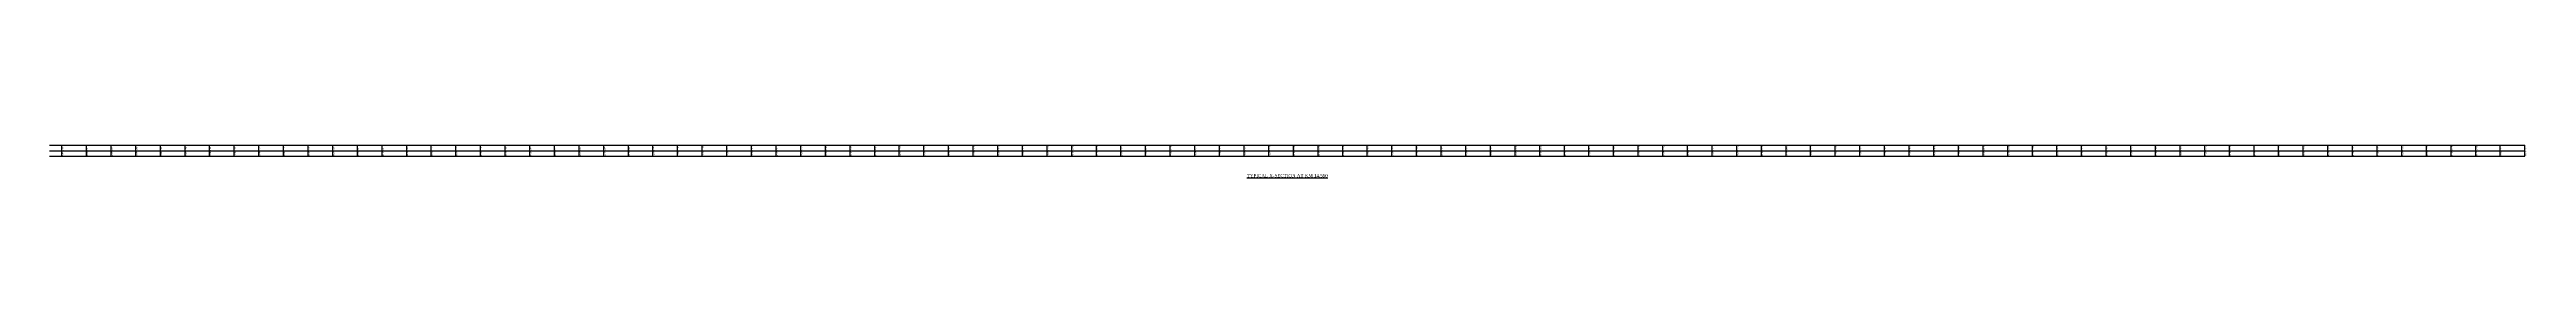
# Model space of a CAD drawing. Header units: metres. Extents: x -148477 to 168932, y -55673 to -2736.
# Drawn here: x -58512 to -57506, y -21040 to -21027 of the extents above; entities that cross this region are included whole.
import ezdxf

# ---------------------------------------------------------------- set-up
doc = ezdxf.new("R2010")
doc.units = ezdxf.units.M
doc.styles.add('liza', font='times.ttf', dxfattribs={"height": 2})
doc.styles.get("Standard").update_dxf_attribs({"font": 'times.ttf'})

msp = doc.modelspace()

# ---------------------------------------------------------------- linework, layer by layer
at = {"color": 6, "linetype": 'Continuous', "lineweight": -3, "ltscale": 0.5}
for p, q in [((-58511.8697, -21026.6357), (-57506.8697, -21026.6357)), ((-58506.8697, -21031.1357), (-58506.8697, -21026.6357)), ((-58496.8697, -21031.1357), (-58496.8697, -21026.6357)), ((-58486.8697, -21031.1357), (-58486.8697, -21026.6357)), ((-58476.8697, -21031.1357), (-58476.8697, -21026.6357)), ((-58466.8697, -21031.1357), (-58466.8697, -21026.6357)), ((-58456.8697, -21031.1357), (-58456.8697, -21026.6357)), ((-58446.8697, -21031.1357), (-58446.8697, -21026.6357)), ((-58436.8697, -21031.1357), (-58436.8697, -21026.6357)), ((-58426.8697, -21031.1357), (-58426.8697, -21026.6357)), ((-58416.8697, -21031.1357), (-58416.8697, -21026.6357)), ((-58406.8697, -21031.1357), (-58406.8697, -21026.6357)), ((-58396.8697, -21031.1357), (-58396.8697, -21026.6357)), ((-58386.8697, -21031.1357), (-58386.8697, -21026.6357)), ((-58376.8697, -21031.1357), (-58376.8697, -21026.6357)), ((-58366.8697, -21031.1357), (-58366.8697, -21026.6357)), ((-58356.8697, -21031.1357), (-58356.8697, -21026.6357)), ((-58346.8697, -21031.1357), (-58346.8697, -21026.6357)), ((-58336.8697, -21031.1357), (-58336.8697, -21026.6357)), ((-58326.8697, -21031.1357), (-58326.8697, -21026.6357)), ((-58316.8697, -21031.1357), (-58316.8697, -21026.6357)), ((-58306.8697, -21031.1357), (-58306.8697, -21026.6357)), ((-58296.8697, -21031.1357), (-58296.8697, -21026.6357)), ((-58286.8697, -21031.1357), (-58286.8697, -21026.6357)), ((-58276.8697, -21031.1357), (-58276.8697, -21026.6357)), ((-58266.8697, -21031.1357), (-58266.8697, -21026.6357)), ((-58256.8697, -21031.1357), (-58256.8697, -21026.6357)), ((-58246.8697, -21031.1357), (-58246.8697, -21026.6357)), ((-58236.8697, -21031.1357), (-58236.8697, -21026.6357)), ((-58226.8697, -21031.1357), (-58226.8697, -21026.6357)), ((-58216.8697, -21031.1357), (-58216.8697, -21026.6357)), ((-58206.8697, -21031.1357), (-58206.8697, -21026.6357)), ((-58196.8697, -21031.1357), (-58196.8697, -21026.6357)), ((-58186.8697, -21031.1357), (-58186.8697, -21026.6357)), ((-58176.8697, -21031.1357), (-58176.8697, -21026.6357)), ((-58166.8697, -21031.1357), (-58166.8697, -21026.6357)), ((-58156.8697, -21031.1357), (-58156.8697, -21026.6357)), ((-58146.8697, -21031.1357), (-58146.8697, -21026.6357)), ((-58136.8697, -21031.1357), (-58136.8697, -21026.6357)), ((-58126.8697, -21031.1357), (-58126.8697, -21026.6357)), ((-58116.8697, -21031.1357), (-58116.8697, -21026.6357)), ((-58106.8697, -21031.1357), (-58106.8697, -21026.6357)), ((-58096.8697, -21031.1357), (-58096.8697, -21026.6357)), ((-58086.8697, -21031.1357), (-58086.8697, -21026.6357)), ((-58076.8697, -21031.1357), (-58076.8697, -21026.6357)), ((-58066.8697, -21031.1357), (-58066.8697, -21026.6357)), ((-58056.8697, -21031.1357), (-58056.8697, -21026.6357)), ((-58046.8697, -21031.1357), (-58046.8697, -21026.6357)), ((-58036.8697, -21031.1357), (-58036.8697, -21026.6357)), ((-58026.8697, -21031.1357), (-58026.8697, -21026.6357)), ((-58016.8697, -21031.1357), (-58016.8697, -21026.6357)), ((-58006.8697, -21031.1357), (-58006.8697, -21026.6357)), ((-57996.8697, -21031.1357), (-57996.8697, -21026.6357)), ((-57986.8697, -21031.1357), (-57986.8697, -21026.6357)), ((-57976.8697, -21031.1357), (-57976.8697, -21026.6357)), ((-57966.8697, -21031.1357), (-57966.8697, -21026.6357)), ((-57956.8697, -21031.1357), (-57956.8697, -21026.6357)), ((-57946.8697, -21031.1357), (-57946.8697, -21026.6357)), ((-57936.8697, -21031.1357), (-57936.8697, -21026.6357)), ((-57926.8697, -21031.1357), (-57926.8697, -21026.6357)), ((-57916.8697, -21031.1357), (-57916.8697, -21026.6357)), ((-57906.8697, -21031.1357), (-57906.8697, -21026.6357)), ((-57896.8697, -21031.1357), (-57896.8697, -21026.6357)), ((-57886.8697, -21031.1357), (-57886.8697, -21026.6357)), ((-57876.8697, -21031.1357), (-57876.8697, -21026.6357)), ((-57866.8697, -21031.1357), (-57866.8697, -21026.6357)), ((-57856.8697, -21031.1357), (-57856.8697, -21026.6357)), ((-57846.8697, -21031.1357), (-57846.8697, -21026.6357)), ((-57836.8697, -21031.1357), (-57836.8697, -21026.6357)), ((-57826.8697, -21031.1357), (-57826.8697, -21026.6357)), ((-57816.8697, -21031.1357), (-57816.8697, -21026.6357)), ((-57806.8697, -21031.1357), (-57806.8697, -21026.6357)), ((-57796.8697, -21031.1357), (-57796.8697, -21026.6357)), ((-57786.8697, -21031.1357), (-57786.8697, -21026.6357)), ((-57776.8697, -21031.1357), (-57776.8697, -21026.6357)), ((-57766.8697, -21031.1357), (-57766.8697, -21026.6357)), ((-57756.8697, -21031.1357), (-57756.8697, -21026.6357)), ((-57746.8697, -21031.1357), (-57746.8697, -21026.6357)), ((-57736.8697, -21031.1357), (-57736.8697, -21026.6357)), ((-57726.8697, -21031.1357), (-57726.8697, -21026.6357)), ((-57716.8697, -21031.1357), (-57716.8697, -21026.6357)), ((-57706.8697, -21031.1357), (-57706.8697, -21026.6357)), ((-57696.8697, -21031.1357), (-57696.8697, -21026.6357)), ((-57686.8697, -21031.1357), (-57686.8697, -21026.6357)), ((-57676.8697, -21031.1357), (-57676.8697, -21026.6357)), ((-57666.8697, -21031.1357), (-57666.8697, -21026.6357)), ((-57656.8697, -21031.1357), (-57656.8697, -21026.6357)), ((-57646.8697, -21031.1357), (-57646.8697, -21026.6357)), ((-57636.8697, -21031.1357), (-57636.8697, -21026.6357)), ((-57626.8697, -21031.1357), (-57626.8697, -21026.6357)), ((-57616.8697, -21031.1357), (-57616.8697, -21026.6357)), ((-57606.8697, -21031.1357), (-57606.8697, -21026.6357)), ((-57596.8697, -21031.1357), (-57596.8697, -21026.6357)), ((-57586.8697, -21031.1357), (-57586.8697, -21026.6357)), ((-57576.8697, -21031.1357), (-57576.8697, -21026.6357)), ((-57566.8697, -21031.1357), (-57566.8697, -21026.6357)), ((-57556.8697, -21031.1357), (-57556.8697, -21026.6357)), ((-57546.8697, -21031.1357), (-57546.8697, -21026.6357)), ((-57536.8697, -21031.1357), (-57536.8697, -21026.6357)), ((-57526.8697, -21031.1357), (-57526.8697, -21026.6357)), ((-57516.8697, -21031.1357), (-57516.8697, -21026.6357)), ((-57506.8697, -21031.1357), (-57506.8697, -21026.6357)), ((-58511.8697, -21028.8857), (-57506.8697, -21028.8857)), ((-58511.8697, -21031.1357), (-57506.8697, -21031.1357))]:
    msp.add_line(p, q, dxfattribs=at)

# ---------------------------------------------------------------- texts
at = {"color": 6, "linetype": 'Continuous', "lineweight": -3, "ltscale": 0.5, "char_height": 0.5, "width": 2.15, "attachment_point": 1, "rotation": 90, "style": 'liza'}
for s, insert in [('-0.11', (-58256.7697, -21028.7857)), ('-1.14', (-58246.7697, -21028.7857)), ('-1.53', (-58236.7697, -21028.7857)), ('-2.62', (-58226.7697, -21028.7857)), ('-3.61', (-58216.7697, -21028.7857)), ('-5.77', (-58206.7697, -21028.7857)), ('-7.48', (-58196.7697, -21028.7857)), ('-7.48', (-58186.7697, -21028.7857)), ('-8.89', (-58176.7697, -21028.7857)), ('-10.41', (-58166.7697, -21028.7857)), ('-12.21', (-58156.7697, -21028.7857)), ('-14.04', (-58146.7697, -21028.7857)), ('-15.40', (-58136.7697, -21028.7857)), ('-18.16', (-58126.7697, -21028.7857)), ('-18.75', (-58116.7697, -21028.7857)), ('-19.26', (-58106.7697, -21028.7857)), ('-19.46', (-58096.7697, -21028.7857)), ('-19.75', (-58086.7697, -21028.7857)), ('-19.90', (-58076.7697, -21028.7857)), ('-20.59', (-58066.7697, -21028.7857)), ('-21.44', (-58056.7697, -21028.7857)), ('-20.54', (-58046.7697, -21028.7857)), ('-19.98', (-58036.7697, -21028.7857)), ('-19.68', (-58026.7697, -21028.7857)), ('-19.45', (-58016.7697, -21028.7857)), ('-19.40', (-58006.7697, -21028.7857)), ('-19.41', (-57996.7697, -21028.7857)), ('-19.25', (-57986.7697, -21028.7857)), ('-19.08', (-57976.7697, -21028.7857)), ('-18.96', (-57966.7697, -21028.7857)), ('-18.89', (-57956.7697, -21028.7857)), ('-18.84', (-57946.7697, -21028.7857)), ('-18.78', (-57936.7697, -21028.7857)), ('-18.63', (-57926.7697, -21028.7857)), ('-18.43', (-57916.7697, -21028.7857)), ('-18.32', (-57906.7697, -21028.7857)), ('-18.19', (-57896.7697, -21028.7857)), ('-18.05', (-57886.7697, -21028.7857)), ('-17.81', (-57876.7697, -21028.7857)), ('-17.41', (-57866.7697, -21028.7857)), ('-16.97', (-57856.7697, -21028.7857)), ('-16.51', (-57846.7697, -21028.7857)), ('-16.13', (-57836.7697, -21028.7857)), ('-15.92', (-57826.7697, -21028.7857)), ('-15.78', (-57816.7697, -21028.7857)), ('-15.99', (-57806.7697, -21028.7857)), ('-15.70', (-57796.7697, -21028.7857)), ('-15.45', (-57786.7697, -21028.7857)), ('-15.18', (-57776.7697, -21028.7857)), ('-14.96', (-57766.7697, -21028.7857)), ('-14.66', (-57756.7697, -21028.7857)), ('-14.43', (-57746.7697, -21028.7857)), ('-13.83', (-57736.7697, -21028.7857)), ('-13.66', (-57726.7697, -21028.7857)), ('-13.52', (-57716.7697, -21028.7857)), ('-13.42', (-57706.7697, -21028.7857)), ('-13.31', (-57696.7697, -21028.7857)), ('-13.19', (-57686.7697, -21028.7857)), ('-13.04', (-57676.7697, -21028.7857)), ('-12.00', (-57666.7697, -21028.7857)), ('-12.86', (-57656.7697, -21028.7857)), ('-12.01', (-57646.7697, -21028.7857)), ('-11.63', (-57636.7697, -21028.7857)), ('-11.33', (-57626.7697, -21028.7857)), ('-11.10', (-57616.7697, -21028.7857)), ('-11.06', (-57606.7697, -21028.7857)), ('-10.99', (-57596.7697, -21028.7857)), ('-10.93', (-57586.7697, -21028.7857)), ('-10.81', (-57576.7697, -21028.7857)), ('-10.84', (-57566.7697, -21028.7857)), ('-10.86', (-57556.7697, -21028.7857)), ('-10.70', (-57546.7697, -21028.7857)), ('-10.64', (-57536.7697, -21028.7857)), ('-10.52', (-57526.7697, -21028.7857)), ('-10.30', (-57516.7697, -21028.7857)), ('-10.10', (-57506.7697, -21028.7857)), ('0.18', (-58506.7697, -21028.7857)), ('0.00', (-58506.7697, -21031.0357)), ('0.23', (-58496.7697, -21028.7857)), ('10.00', (-58496.7697, -21031.0357)), ('0.15', (-58486.7697, -21028.7857)), ('20.00', (-58486.7697, -21031.0357)), ('0.08', (-58476.7697, -21028.7857)), ('30.00', (-58476.7697, -21031.0357)), ('0.33', (-58466.7697, -21028.7857)), ('40.00', (-58466.7697, -21031.0357)), ('50.00', (-58456.7697, -21031.0357)), ('3.54', (-58456.7697, -21028.7857)), ('0.88', (-58446.7697, -21028.7857)), ('60.00', (-58446.7697, -21031.0357)), ('70.00', (-58436.7697, -21031.0357)), ('1.11', (-58436.7697, -21028.7857)), ('80.00', (-58426.7697, -21031.0357)), ('1.24', (-58426.7697, -21028.7857)), ('90.00', (-58416.7697, -21031.0357)), ('1.32', (-58416.7697, -21028.7857)), ('100.00', (-58406.7697, -21031.0357)), ('1.36', (-58406.7697, -21028.7857)), ('1.20', (-58396.7697, -21028.7857)), ('110.00', (-58396.7697, -21031.0357)), ('120.00', (-58386.7697, -21031.0357)), ('1.17', (-58386.7697, -21028.7857)), ('130.00', (-58376.7697, -21031.0357)), ('1.17', (-58376.7697, -21028.7857)), ('140.00', (-58366.7697, -21031.0357)), ('1.17', (-58366.7697, -21028.7857)), ('150.00', (-58356.7697, -21031.0357)), ('1.27', (-58356.7697, -21028.7857)), ('160.00', (-58346.7697, -21031.0357)), ('1.25', (-58346.7697, -21028.7857)), ('170.00', (-58336.7697, -21031.0357)), ('1.21', (-58336.7697, -21028.7857)), ('180.00', (-58326.7697, -21031.0357)), ('1.11', (-58326.7697, -21028.7857)), ('0.99', (-58316.7697, -21028.7857)), ('190.00', (-58316.7697, -21031.0357)), ('0.73', (-58306.7697, -21028.7857)), ('200.00', (-58306.7697, -21031.0357)), ('0.82', (-58296.7697, -21028.7857)), ('210.00', (-58296.7697, -21031.0357)), ('220.00', (-58286.7697, -21031.0357)), ('1.14', (-58286.7697, -21028.7857)), ('1.04', (-58276.7697, -21028.7857)), ('230.00', (-58276.7697, -21031.0357)), ('0.75', (-58266.7697, -21028.7857)), ('240.00', (-58266.7697, -21031.0357)), ('250.00', (-58256.7697, -21031.0357)), ('260.00', (-58246.7697, -21031.0357)), ('270.00', (-58236.7697, -21031.0357)), ('280.00', (-58226.7697, -21031.0357)), ('290.00', (-58216.7697, -21031.0357)), ('300.00', (-58206.7697, -21031.0357)), ('310.00', (-58196.7697, -21031.0357)), ('320.00', (-58186.7697, -21031.0357)), ('330.00', (-58176.7697, -21031.0357)), ('340.00', (-58166.7697, -21031.0357)), ('350.00', (-58156.7697, -21031.0357)), ('360.00', (-58146.7697, -21031.0357)), ('370.00', (-58136.7697, -21031.0357)), ('380.00', (-58126.7697, -21031.0357)), ('390.00', (-58116.7697, -21031.0357)), ('400.00', (-58106.7697, -21031.0357)), ('410.00', (-58096.7697, -21031.0357)), ('420.00', (-58086.7697, -21031.0357)), ('430.00', (-58076.7697, -21031.0357)), ('440.00', (-58066.7697, -21031.0357)), ('450.00', (-58056.7697, -21031.0357)), ('460.00', (-58046.7697, -21031.0357)), ('470.00', (-58036.7697, -21031.0357)), ('480.00', (-58026.7697, -21031.0357)), ('490.00', (-58016.7697, -21031.0357)), ('500.00', (-58006.7697, -21031.0357)), ('510.00', (-57996.7697, -21031.0357)), ('520.00', (-57986.7697, -21031.0357)), ('530.00', (-57976.7697, -21031.0357)), ('540.00', (-57966.7697, -21031.0357)), ('550.00', (-57956.7697, -21031.0357)), ('560.00', (-57946.7697, -21031.0357)), ('570.00', (-57936.7697, -21031.0357)), ('580.00', (-57926.7697, -21031.0357)), ('590.00', (-57916.7697, -21031.0357)), ('600.00', (-57906.7697, -21031.0357)), ('610.00', (-57896.7697, -21031.0357)), ('620.00', (-57886.7697, -21031.0357)), ('630.00', (-57876.7697, -21031.0357)), ('640.00', (-57866.7697, -21031.0357)), ('650.00', (-57856.7697, -21031.0357)), ('660.00', (-57846.7697, -21031.0357)), ('670.00', (-57836.7697, -21031.0357)), ('680.00', (-57826.7697, -21031.0357)), ('690.00', (-57816.7697, -21031.0357)), ('700.00', (-57806.7697, -21031.0357)), ('710.00', (-57796.7697, -21031.0357)), ('720.00', (-57786.7697, -21031.0357)), ('730.00', (-57776.7697, -21031.0357)), ('740.00', (-57766.7697, -21031.0357)), ('750.00', (-57756.7697, -21031.0357)), ('760.00', (-57746.7697, -21031.0357)), ('770.00', (-57736.7697, -21031.0357)), ('780.00', (-57726.7697, -21031.0357)), ('790.00', (-57716.7697, -21031.0357)), ('800.00', (-57706.7697, -21031.0357)), ('810.00', (-57696.7697, -21031.0357)), ('820.00', (-57686.7697, -21031.0357)), ('830.00', (-57676.7697, -21031.0357)), ('840.00', (-57666.7697, -21031.0357)), ('850.00', (-57656.7697, -21031.0357)), ('860.00', (-57646.7697, -21031.0357)), ('870.00', (-57636.7697, -21031.0357)), ('880.00', (-57626.7697, -21031.0357)), ('890.00', (-57616.7697, -21031.0357)), ('900.00', (-57606.7697, -21031.0357)), ('910.00', (-57596.7697, -21031.0357)), ('920.00', (-57586.7697, -21031.0357)), ('930.00', (-57576.7697, -21031.0357)), ('940.00', (-57566.7697, -21031.0357)), ('950.00', (-57556.7697, -21031.0357)), ('960.00', (-57546.7697, -21031.0357)), ('970.00', (-57536.7697, -21031.0357)), ('980.00', (-57526.7697, -21031.0357)), ('990.00', (-57516.7697, -21031.0357)), ('1000.00', (-57506.7697, -21031.0357))]:
    msp.add_mtext(s, dxfattribs=dict(at, insert=insert))
at = {"color": 0, "linetype": 'ByBlock', "lineweight": 30, "insert": (-58025.7411, -21038.3089), "char_height": 1.326841, "width": 81.781813, "attachment_point": 1}
msp.add_mtext('{\\LTYPICAL X-SECTION AT KM 14.550}', dxfattribs=at)

doc.saveas('drawing.dxf')
